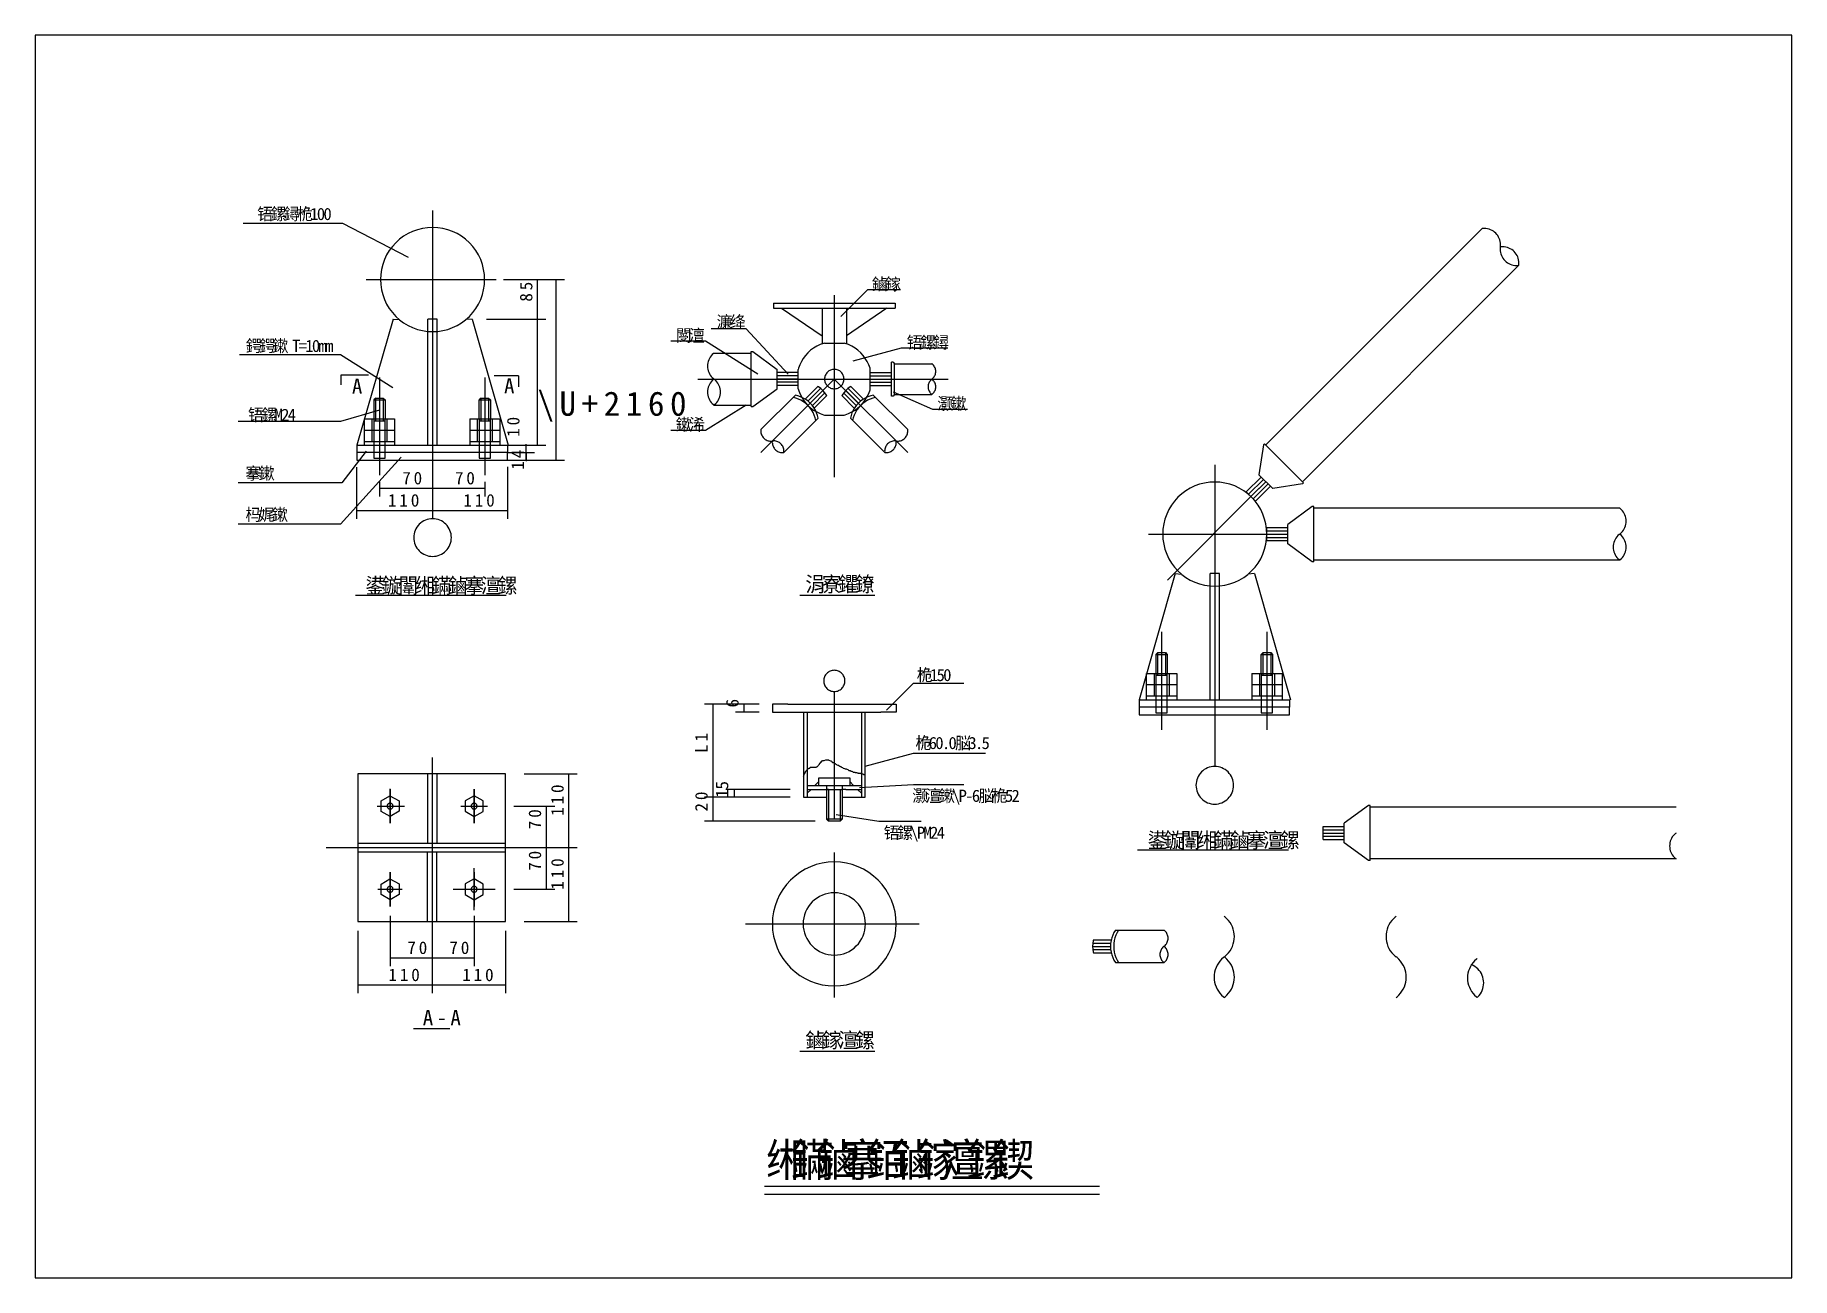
# Model space of a CAD drawing. Header units: metres. Extents: x 0 to 420, y 0 to 297.
import ezdxf

# ---------------------------------------------------------------- set-up
doc = ezdxf.new("R2010")
doc.units = ezdxf.units.M

msp = doc.modelspace()

# ---------------------------------------------------------------- texts
for s, height, p in [('铻', 2.91, (53.12, 252.81)), ('鏍', 2.91, (56.28, 252.81)), ('鐞', 2.91, (59.44, 252.81)), ('桅', 2.91, (62.6, 252.81)), ('1', 2.91, (65.76, 252.81)), ('0', 2.91, (67.35, 252.81)), ('0', 2.91, (68.93, 252.81)), ('鏀', 2.91, (200.03, 236.03)), ('鎵', 2.91, (203.19, 236.03)), ('閿', 2.91, (153.18, 223.77)), ('澶', 2.91, (156.34, 223.77)), ('濂', 2.91, (162.93, 227)), ('绛', 2.91, (166.09, 227)), ('鍔', 2.91, (50.37, 221.28)), ('鍔', 2.91, (53.53, 221.28)), ('鏉', 2.91, (56.69, 221.28)), ('T', 2.91, (61.43, 221.28)), ('=', 2.91, (63.01, 221.28)), ('1', 2.91, (64.59, 221.28)), ('0', 2.91, (66.17, 221.28)), ('m', 2.91, (67.75, 221.28)), ('m', 2.91, (69.33, 221.28)), ('铻', 2.91, (208.4, 222.1)), ('鏍', 2.91, (211.56, 222.1)), ('鐞', 2.91, (214.72, 222.1)), ('A', 3.63, (75.75, 211.3)), ('A', 3.63, (112.12, 211.39)), ('\\', 5.81, (120.08, 206.03)), ('U', 5.81, (125.36, 206.03)), ('+', 5.81, (130.65, 206.03)), ('2', 5.81, (135.93, 206.03)), ('1', 5.81, (141.22, 206.03)), ('6', 5.81, (146.51, 206.03)), ('0', 5.81, (151.79, 206.03)), ('灏', 2.91, (215.72, 207.49)), ('鏉', 2.91, (218.88, 207.49)), ('铻', 2.91, (50.91, 204.8)), ('鏍', 2.91, (54.07, 204.8)), ('M', 2.91, (57.23, 204.8)), ('2', 2.91, (58.81, 204.8)), ('4', 2.91, (60.39, 204.8)), ('鏉', 2.91, (153.18, 202.48)), ('浠', 2.91, (156.34, 202.48)), ('搴', 2.91, (50.28, 190.81)), ('鏉', 2.91, (53.44, 190.81)), ('7', 3, (87.77, 189.64)), ('0', 3, (90.49, 189.64)), ('7', 3, (100.36, 189.64)), ('0', 3, (103.09, 189.64)), ('1', 3, (84.35, 184.33)), ('1', 3, (87.08, 184.33)), ('0', 3, (89.81, 184.33)), ('1', 3, (102.39, 184.33)), ('1', 3, (105.11, 184.33)), ('0', 3, (107.84, 184.33)), ('杩', 2.91, (50.28, 180.95)), ('娓', 2.91, (53.44, 180.95)), ('鏉', 2.91, (56.6, 180.95)), ('涓', 3.63, (184.14, 163.98)), ('寮', 3.63, (188.09, 163.98)), ('鑺', 3.63, (192.04, 163.98)), ('鐐', 3.63, (195.99, 163.98)), ('鍙', 3.63, (78.95, 163.64)), ('鏇', 3.63, (82.9, 163.64)), ('闈', 3.63, (86.85, 163.64)), ('缃', 3.63, (90.8, 163.64)), ('鏋', 3.63, (94.75, 163.64)), ('鏀', 3.63, (98.7, 163.64)), ('搴', 3.63, (102.65, 163.64)), ('澶', 3.63, (106.6, 163.64)), ('鏍', 3.63, (110.55, 163.64)), ('桅', 2.91, (210.78, 142.62)), ('1', 2.91, (213.94, 142.62)), ('5', 2.91, (215.52, 142.62)), ('0', 2.91, (217.1, 142.62)), ('桅', 2.91, (210.47, 126.38)), ('6', 2.91, (213.63, 126.38)), ('0', 2.91, (215.21, 126.38)), ('.', 2.91, (216.79, 126.38)), ('0', 2.91, (218.37, 126.38)), ('脳', 2.91, (219.95, 126.38)), ('3', 2.91, (223.11, 126.38)), ('.', 2.91, (224.69, 126.38)), ('5', 2.91, (226.27, 126.38)), ('灏', 2.91, (209.73, 113.76)), ('澶', 2.91, (212.89, 113.76)), ('鏉', 2.91, (216.05, 113.76)), ('\\', 2.91, (219.21, 113.76)), ('P', 2.91, (220.79, 113.76)), ('-', 2.91, (222.37, 113.76)), ('6', 2.91, (223.95, 113.76)), ('脳', 2.91, (225.53, 113.76)), ('桅', 2.91, (228.69, 113.76)), ('5', 2.91, (231.85, 113.76)), ('2', 2.91, (233.43, 113.76)), ('铻', 2.91, (202.9, 104.93)), ('鏍', 2.91, (206.06, 104.93)), ('\\', 2.91, (209.22, 104.93)), ('P', 2.91, (210.8, 104.93)), ('M', 2.91, (212.38, 104.93)), ('2', 2.91, (213.96, 104.93)), ('4', 2.91, (215.54, 104.93)), ('鍙', 3.63, (265.96, 102.79)), ('鏇', 3.63, (269.91, 102.79)), ('闈', 3.63, (273.86, 102.79)), ('缃', 3.63, (277.81, 102.79)), ('鏋', 3.63, (281.76, 102.79)), ('鏀', 3.63, (285.71, 102.79)), ('搴', 3.63, (289.66, 102.79)), ('澶', 3.63, (293.61, 102.79)), ('鏍', 3.63, (297.56, 102.79)), ('7', 3, (88.98, 77.4)), ('0', 3, (91.71, 77.4)), ('7', 3, (99.03, 77.4)), ('0', 3, (101.76, 77.4)), ('1', 3, (84.46, 70.92)), ('1', 3, (87.19, 70.92)), ('0', 3, (89.92, 70.92)), ('1', 3, (102.11, 70.92)), ('1', 3, (104.84, 70.92)), ('0', 3, (107.57, 70.92)), ('A', 3.63, (92.69, 60.39)), ('A', 3.63, (99.3, 60.39)), ('-', 3.63, (96, 60.39)), ('鏀', 3.63, (184.14, 54.98)), ('鎵', 3.63, (188.09, 54.98)), ('澶', 3.63, (192.04, 54.98)), ('鏍', 3.63, (195.99, 54.98)), ('缃', 7.89, (174.63, 24.24)), ('鏋', 7.89, (180.63, 24.24)), ('鏀', 7.89, (186.63, 24.24)), ('搴', 7.89, (192.63, 24.24)), ('銆', 7.89, (198.64, 24.24)), ('鏀', 7.89, (204.64, 24.24)), ('鎵', 7.89, (210.64, 24.24)), ('澶', 7.89, (216.64, 24.24)), ('鏍', 7.89, (222.64, 24.24)), ('鍥', 7.89, (228.64, 24.24))]:
    msp.add_text(s, height=height).set_placement(p)
for s, p in [('5', (118.88, 236.02)), ('8', (118.88, 233.3)), ('0', (115.8, 203.73)), ('1', (115.8, 201)), ('4', (116.85, 195.89)), ('1', (116.85, 193.16)), ('6', (168.18, 136.32)), ('L', (160.78, 125.45)), ('1', (160.78, 128.18)), ('0', (126.36, 115.88)), ('5', (165.72, 116.69)), ('1', (126.36, 113.15)), ('0', (160.78, 114.18)), ('1', (165.72, 114.78)), ('0', (120.97, 109.96)), ('1', (126.36, 110.42)), ('2', (160.78, 111.45)), ('7', (120.97, 107.23)), ('0', (120.97, 100.02)), ('7', (120.97, 97.29)), ('0', (126.36, 98.23)), ('1', (126.36, 95.5)), ('1', (126.36, 92.77))]:
    msp.add_text(s, height=3, rotation=90).set_placement(p)

# ---------------------------------------------------------------- linework, layer by layer
for p, q in [((420, 297), (0, 297)), ((0, 297), (0, 0)), ((420, 0), (420, 297)), ((95.02, 255.12), (95.02, 183.06)), ((73.58, 251.97), (49.73, 251.97)), ((89.29, 243.82), (73.58, 251.97)), ((345.93, 250.76), (294.22, 199.05)), ((354.7, 241.99), (303, 190.28)), ((79.17, 238.59), (110.2, 238.59)), ((112, 238.59), (122.13, 238.59)), ((120.13, 229.15), (120.13, 238.59)), ((120.99, 238.59), (126.59, 238.59)), ((124.59, 195.42), (124.59, 238.59)), ((192.6, 229.73), (199.07, 236.2)), ((199.07, 236.2), (206.92, 236.2)), ((176.53, 232.92), (205.6, 232.92)), ((176.53, 232.92), (176.53, 231.76)), ((176.53, 231.76), (205.6, 231.76)), ((178.47, 231.76), (188.16, 225.17)), ((188.16, 231.76), (188.16, 223.23)), ((191.07, 234.86), (191.07, 191.37)), ((203.66, 231.76), (193.97, 225.17)), ((193.97, 231.76), (193.97, 223.23)), ((205.6, 232.92), (205.6, 231.76)), ((85.56, 229.15), (76.92, 199.01)), ((85.56, 229.15), (87.07, 229.01)), ((93.89, 199.01), (93.89, 229.15)), ((96.15, 229.15), (93.89, 229.15)), ((96.15, 199.01), (96.15, 229.15)), ((104.48, 229.15), (102.97, 229.01)), ((104.48, 229.15), (113.12, 199.01)), ((107.95, 229.15), (122.13, 229.15)), ((107.95, 229.15), (122.13, 229.15)), ((120.13, 199.01), (120.13, 229.15)), ((160.3, 223.84), (151.95, 223.84)), ((172.81, 215.98), (160.3, 223.84)), ((169.98, 226.79), (161.62, 226.79)), ((180.02, 215.97), (169.98, 226.79)), ((188.74, 223.41), (193.39, 223.41)), ((73, 220.56), (48.86, 220.56)), ((85.51, 212.7), (73, 220.56)), ((162.3, 221), (171.22, 221)), ((171.22, 208.21), (171.22, 221.39)), ((171.22, 221.39), (171.6, 221.39)), ((171.6, 221.39), (177.42, 217.13)), ((195.59, 219.15), (207.14, 222.28)), ((204.71, 210.73), (204.71, 218.87)), ((205.1, 218.87), (204.71, 218.87)), ((205.1, 218.87), (205.49, 218.48)), ((205.49, 211.12), (205.49, 218.48)), ((205.49, 218.48), (214.4, 218.48)), ((207.14, 222.28), (218.22, 222.28)), ((73.06, 215.79), (79.67, 215.79)), ((73.12, 215.77), (73.12, 213.43)), ((82.32, 215.2), (82.32, 191.82)), ((107.5, 215.2), (107.5, 191.82)), ((109.73, 215.68), (115.54, 215.68)), ((115.57, 215.61), (115.57, 212.97)), ((158.42, 214.8), (218.28, 214.8)), ((191.07, 214.8), (173.52, 197.26)), ((177.42, 212.48), (177.42, 217.13)), ((182.46, 216.35), (177.42, 216.35)), ((182.46, 215.58), (177.42, 215.58)), ((182.46, 214.8), (177.42, 214.8)), ((182.46, 212.48), (182.46, 217.13)), ((191.07, 214.8), (208.61, 197.26)), ((199.67, 212.48), (199.67, 217.13)), ((199.67, 216.35), (204.71, 216.35)), ((199.67, 215.58), (204.71, 215.58)), ((199.67, 214.8), (204.71, 214.8)), ((81.42, 210.26), (80.97, 209.81)), ((81.42, 204.86), (81.42, 210.26)), ((81.42, 210.26), (83.21, 210.26)), ((83.21, 210.26), (83.21, 204.86)), ((83.21, 210.26), (83.66, 209.81)), ((106.6, 210.26), (106.15, 209.81)), ((106.6, 210.26), (108.4, 210.26)), ((106.6, 204.86), (106.6, 210.26)), ((108.4, 210.26), (108.4, 204.86)), ((108.4, 210.26), (108.85, 209.81)), ((171.6, 208.21), (177.42, 212.48)), ((181.75, 210.96), (173.52, 202.74)), ((182.46, 214.03), (177.42, 214.03)), ((182.46, 213.25), (177.42, 213.25)), ((187.11, 213.04), (184.09, 210.02)), ((187.75, 212.58), (184.73, 209.56)), ((188.32, 212.06), (185.31, 209.05)), ((188.84, 211.48), (185.83, 208.47)), ((189.3, 210.84), (186.28, 207.83)), ((192.83, 210.84), (195.85, 207.83)), ((193.29, 211.48), (196.3, 208.47)), ((193.81, 212.06), (196.82, 209.05)), ((194.38, 212.58), (197.4, 209.56)), ((195.02, 213.04), (198.04, 210.02)), ((199.67, 214.03), (204.71, 214.03)), ((199.67, 213.25), (204.71, 213.25)), ((200.38, 210.96), (208.61, 202.74)), ((205.1, 210.73), (204.71, 210.73)), ((205.1, 211.79), (214.52, 207.65)), ((205.49, 211.12), (205.1, 210.73)), ((205.49, 211.12), (214.4, 211.12)), ((82.32, 207.37), (73, 204.68)), ((80.97, 209.81), (80.97, 205.31)), ((80.97, 209.81), (83.66, 209.81)), ((83.66, 209.81), (83.66, 205.31)), ((106.15, 205.31), (106.15, 209.81)), ((106.15, 209.81), (108.85, 209.81)), ((108.85, 209.81), (108.85, 205.31)), ((169.98, 208.6), (160.3, 202.52)), ((162.3, 208.6), (171.22, 208.6)), ((171.22, 208.21), (171.6, 208.21)), ((188.74, 206.19), (193.39, 206.19)), ((214.52, 207.65), (222.89, 207.65)), ((73, 204.68), (48.56, 204.68)), ((78.72, 199.01), (78.72, 205.31)), ((78.72, 205.31), (85.91, 205.31)), ((78.72, 202.61), (85.91, 202.61)), ((80.52, 205.31), (80.52, 199.91)), ((80.97, 205.31), (80.97, 195.87)), ((80.97, 204.86), (83.66, 204.86)), ((83.66, 195.87), (83.66, 205.31)), ((84.11, 205.31), (84.11, 199.91)), ((85.91, 205.31), (85.91, 199.01)), ((103.9, 205.31), (103.9, 199.01)), ((103.9, 205.31), (111.1, 205.31)), ((103.9, 202.61), (111.1, 202.61)), ((105.7, 205.31), (105.7, 199.91)), ((106.15, 205.31), (106.15, 195.87)), ((106.15, 204.86), (108.85, 204.86)), ((108.85, 195.87), (108.85, 205.31)), ((109.3, 205.31), (109.3, 199.91)), ((111.1, 205.31), (111.1, 199.01)), ((160.3, 202.52), (151.95, 202.52)), ((187.23, 205.48), (179, 197.26)), ((194.9, 205.48), (203.13, 197.26)), ((79.11, 197.58), (73.29, 190.02)), ((76.92, 199.01), (112.9, 199.01)), ((76.92, 199.01), (76.92, 197.22)), ((78.72, 199.91), (85.91, 199.91)), ((103.9, 199.91), (111.1, 199.91)), ((112.9, 199.01), (112.9, 197.22)), ((112.9, 199.01), (122.13, 199.01)), ((112.9, 199.01), (119.39, 199.01)), ((117.39, 197.22), (117.39, 199.22)), ((117.39, 197.22), (117.39, 199.01)), ((293.68, 199.05), (292.58, 191.93)), ((293.95, 199.33), (293.68, 199.05)), ((303.27, 190.01), (293.95, 199.33)), ((87.54, 196.12), (73, 180.13)), ((76.83, 193.72), (76.83, 181.42)), ((112.9, 197.22), (76.92, 197.22)), ((76.92, 197.22), (76.92, 195.42)), ((76.92, 195.42), (112.9, 195.42)), ((80.97, 195.87), (83.66, 195.87)), ((106.15, 195.87), (108.85, 195.87)), ((112.9, 195.42), (112.9, 197.22)), ((112.9, 197.22), (119.39, 197.22)), ((112.9, 197.22), (119.39, 197.22)), ((112.9, 195.42), (119.39, 195.42)), ((112.9, 193.82), (112.9, 181.42)), ((117.39, 197.22), (117.39, 195.22)), ((117.39, 195.42), (117.39, 197.22)), ((118.74, 195.42), (126.59, 195.42)), ((282.03, 194.28), (282.03, 122.21)), ((73.29, 190.02), (48.56, 190.02)), ((82.32, 190.22), (82.32, 186.73)), ((95.02, 189.77), (95.02, 186.73)), ((95.02, 189.77), (95.02, 186.73)), ((107.5, 190.22), (107.5, 186.73)), ((289.56, 187.82), (293.13, 191.38)), ((290.11, 187.27), (293.68, 190.83)), ((290.66, 186.72), (294.22, 190.28)), ((291.21, 186.17), (294.77, 189.73)), ((291.76, 185.62), (295.32, 189.19)), ((295.87, 188.64), (292.58, 191.93)), ((303, 189.73), (295.87, 188.64)), ((303.27, 190.01), (303, 189.73)), ((82.32, 188.73), (95.02, 188.73)), ((95.02, 188.73), (107.5, 188.73)), ((95.02, 188.08), (95.02, 181.42)), ((95.02, 188.08), (95.02, 181.42)), ((270.72, 166.78), (292.66, 188.72)), ((291.76, 185.62), (289.56, 187.82)), ((76.83, 183.42), (95.02, 183.42)), ((95.02, 183.42), (112.9, 183.42)), ((305.33, 184.34), (299.52, 180.07)), ((305.72, 184.34), (305.33, 184.34)), ((305.72, 171.16), (305.72, 184.34)), ((378.85, 183.95), (305.72, 183.95)), ((73, 180.13), (48.56, 180.13)), ((266.17, 177.75), (297.21, 177.75)), ((294.48, 179.3), (299.52, 179.3)), ((294.48, 176.2), (294.48, 179.3)), ((294.48, 178.52), (299.52, 178.52)), ((294.48, 177.75), (299.52, 177.75)), ((294.48, 176.97), (299.52, 176.97)), ((299.52, 175.42), (299.52, 180.07)), ((294.48, 176.2), (299.52, 176.2)), ((305.33, 171.16), (299.52, 175.42)), ((272.57, 168.3), (263.93, 138.17)), ((272.57, 168.3), (274.08, 168.17)), ((280.9, 138.17), (280.9, 168.3)), ((283.16, 168.3), (280.9, 168.3)), ((283.16, 138.17), (283.16, 168.3)), ((291.49, 168.3), (289.98, 168.17)), ((291.49, 168.3), (300.13, 138.17)), ((305.72, 171.16), (305.33, 171.16)), ((378.85, 171.55), (305.72, 171.55)), ((76.59, 163.14), (112.61, 163.14)), ((182.79, 163.14), (200.74, 163.14)), ((269.32, 154.36), (269.32, 130.98)), ((294.51, 154.36), (294.51, 130.98)), ((268.42, 149.42), (267.97, 148.97)), ((267.97, 148.97), (267.97, 144.47)), ((267.97, 148.97), (270.67, 148.97)), ((268.42, 144.02), (268.42, 149.42)), ((268.42, 149.42), (270.22, 149.42)), ((270.22, 149.42), (270.22, 144.02)), ((270.22, 149.42), (270.67, 148.97)), ((270.67, 148.97), (270.67, 144.47)), ((293.61, 149.42), (293.16, 148.97)), ((293.16, 144.47), (293.16, 148.97)), ((293.16, 148.97), (295.86, 148.97)), ((293.61, 149.42), (295.41, 149.42)), ((293.61, 144.02), (293.61, 149.42)), ((295.41, 149.42), (295.41, 144.02)), ((295.41, 149.42), (295.86, 148.97)), ((295.86, 148.97), (295.86, 144.47)), ((265.73, 138.17), (265.73, 144.47)), ((265.73, 144.47), (272.92, 144.47)), ((267.52, 144.47), (267.52, 139.07)), ((267.97, 144.47), (267.97, 135.02)), ((267.97, 144.02), (270.67, 144.02)), ((270.67, 135.02), (270.67, 144.47)), ((271.12, 144.47), (271.12, 139.07)), ((272.92, 144.47), (272.92, 138.17)), ((290.91, 144.47), (290.91, 138.17)), ((290.91, 144.47), (298.11, 144.47)), ((292.71, 144.47), (292.71, 139.07)), ((293.16, 144.47), (293.16, 135.02)), ((293.16, 144.02), (295.86, 144.02)), ((295.86, 135.02), (295.86, 144.47)), ((296.31, 144.47), (296.31, 139.07)), ((298.11, 144.47), (298.11, 138.17)), ((191.07, 140.14), (191.07, 109.63)), ((203.54, 135.69), (210.01, 142.16)), ((210.01, 142.16), (222.03, 142.16)), ((265.73, 141.77), (272.92, 141.77)), ((265.73, 139.07), (272.92, 139.07)), ((290.91, 141.77), (298.11, 141.77)), ((290.91, 139.07), (298.11, 139.07)), ((169.43, 137.08), (160.03, 137.08)), ((162.03, 137.08), (162.03, 114.89)), ((173.12, 137.08), (167.43, 137.08)), ((173.12, 135.23), (167.43, 135.23)), ((169.43, 137.08), (169.43, 135.23)), ((176.28, 137.08), (176.28, 135.23)), ((179.97, 137.08), (176.28, 137.08)), ((176.28, 135.23), (179.97, 135.23)), ((179.97, 137.08), (202.16, 137.08)), ((179.97, 135.23), (202.16, 135.23)), ((183.67, 135.23), (183.67, 114.89)), ((184.6, 135.23), (184.6, 121.36)), ((197.53, 135.23), (197.53, 120.44)), ((198.46, 114.89), (198.46, 135.23)), ((202.16, 137.08), (205.85, 137.08)), ((205.85, 135.23), (202.16, 135.23)), ((205.85, 137.08), (205.85, 135.23)), ((263.93, 138.17), (299.91, 138.17)), ((263.93, 138.17), (263.93, 136.37)), ((299.91, 136.37), (263.93, 136.37)), ((263.93, 136.37), (263.93, 134.57)), ((263.93, 134.57), (299.91, 134.57)), ((267.97, 135.02), (270.67, 135.02)), ((293.16, 135.02), (295.86, 135.02)), ((299.91, 138.17), (299.91, 136.37)), ((299.91, 134.57), (299.91, 136.37)), ((94.91, 124.39), (94.91, 69.39)), ((184.94, 121.75), (185.04, 121.84)), ((185.04, 121.84), (185.23, 121.84)), ((185.23, 121.84), (185.32, 122.03)), ((185.32, 122.03), (186.84, 122.03)), ((186.84, 122.13), (187.03, 122.22)), ((186.84, 122.03), (186.84, 122.13)), ((187.03, 122.22), (187.13, 122.32)), ((187.13, 122.32), (187.22, 122.41)), ((187.22, 122.41), (187.32, 122.51)), ((187.32, 122.51), (187.51, 122.79)), ((187.51, 122.79), (187.6, 122.98)), ((187.6, 122.98), (187.79, 123.08)), ((187.79, 123.08), (187.89, 123.36)), ((187.89, 123.36), (187.98, 123.36)), ((187.98, 123.36), (188.17, 123.55)), ((188.17, 123.55), (188.36, 123.65)), ((188.36, 123.65), (188.65, 123.65)), ((188.65, 123.65), (189.03, 123.84)), ((189.03, 123.84), (189.69, 123.84)), ((189.69, 123.84), (189.79, 123.74)), ((189.79, 123.74), (190.17, 123.55)), ((190.17, 123.55), (190.26, 123.55)), ((190.26, 123.55), (190.36, 123.46)), ((190.36, 123.46), (190.45, 123.36)), ((190.45, 123.36), (190.55, 123.36)), ((190.55, 123.36), (190.64, 123.17)), ((190.64, 123.17), (190.83, 123.17)), ((190.83, 123.17), (191.02, 123.08)), ((191.02, 123.08), (191.12, 122.98)), ((191.12, 122.98), (191.3, 122.89)), ((191.3, 122.89), (191.4, 122.79)), ((191.4, 122.79), (191.59, 122.7)), ((191.59, 122.7), (191.68, 122.6)), ((191.68, 122.6), (191.88, 122.51)), ((191.88, 122.51), (192.07, 122.51)), ((192.07, 122.51), (192.16, 122.41)), ((192.16, 122.41), (192.35, 122.32)), ((192.35, 122.32), (192.45, 122.22)), ((192.45, 122.22), (192.64, 122.22)), ((192.64, 122.22), (192.73, 122.13)), ((192.73, 122.13), (192.82, 122.03)), ((192.82, 122.03), (193.02, 121.94)), ((193.02, 121.94), (193.2, 121.84)), ((193.2, 121.84), (193.49, 121.75)), ((198.46, 122.29), (210.01, 125.41)), ((210.01, 125.41), (227.21, 125.41)), ((112.46, 120.47), (77.16, 120.47)), ((77.16, 120.47), (77.16, 85.17)), ((93.77, 120.47), (93.77, 104.16)), ((96.04, 120.47), (96.04, 104.16)), ((112.46, 85.17), (112.46, 120.47)), ((116.94, 120.47), (129.61, 120.47)), ((127.61, 102.84), (127.61, 120.47)), ((183.71, 119.94), (183.8, 120.04)), ((183.8, 120.04), (183.9, 120.23)), ((183.9, 120.42), (183.99, 120.51)), ((183.9, 120.23), (183.9, 120.42)), ((183.99, 120.51), (184.09, 120.8)), ((184.09, 120.8), (184.28, 120.99)), ((184.28, 120.99), (184.28, 121.08)), ((184.28, 121.08), (184.37, 121.08)), ((184.37, 121.18), (184.47, 121.27)), ((184.37, 121.08), (184.37, 121.18)), ((184.47, 121.27), (184.56, 121.46)), ((184.56, 121.46), (184.66, 121.56)), ((184.6, 121.36), (184.6, 114.89)), ((184.6, 117.67), (197.53, 117.67)), ((184.66, 121.56), (184.75, 121.65)), ((184.75, 121.65), (184.85, 121.75)), ((184.85, 121.75), (184.94, 121.75)), ((187.37, 118.59), (186.44, 117.67)), ((187.37, 119.52), (194.76, 119.52)), ((187.37, 117.67), (187.37, 119.52)), ((189.22, 117.67), (189.22, 109.63)), ((192.91, 117.67), (192.91, 109.63)), ((193.49, 121.75), (193.68, 121.65)), ((193.68, 121.65), (193.87, 121.65)), ((193.87, 121.65), (194.06, 121.56)), ((194.06, 121.56), (194.34, 121.46)), ((194.34, 121.46), (194.44, 121.37)), ((194.44, 121.37), (194.54, 121.27)), ((194.54, 121.27), (194.82, 121.27)), ((194.76, 119.52), (194.76, 117.67)), ((194.76, 118.59), (195.69, 117.67)), ((194.82, 121.27), (195.11, 121.08)), ((195.11, 121.08), (195.29, 121.08)), ((195.29, 121.08), (195.39, 120.99)), ((195.39, 120.99), (195.48, 120.99)), ((195.48, 120.99), (195.58, 120.89)), ((195.58, 120.89), (195.96, 120.89)), ((195.96, 120.89), (196.05, 120.8)), ((196.05, 120.8), (196.34, 120.8)), ((196.34, 120.8), (196.53, 120.7)), ((196.53, 120.7), (196.72, 120.7)), ((196.72, 120.7), (196.81, 120.61)), ((196.81, 120.61), (197.38, 120.61)), ((197.07, 117.2), (210.01, 117.87)), ((197.38, 120.61), (197.38, 120.51)), ((197.38, 120.51), (197.67, 120.51)), ((197.53, 120.44), (197.53, 114.89)), ((197.67, 120.51), (197.67, 120.42)), ((197.67, 120.42), (197.95, 120.42)), ((197.95, 120.42), (198.05, 120.32)), ((198.05, 120.32), (198.33, 120.32)), ((198.33, 120.32), (198.33, 120.23)), ((198.33, 120.23), (198.43, 120.23)), ((210.01, 117.87), (222.03, 117.87)), ((82.7, 113.97), (84.84, 115.23)), ((82.72, 111.48), (82.7, 113.97)), ((84.84, 115.23), (87.01, 114.01)), ((84.86, 108.67), (84.87, 116.84)), ((84.87, 116.81), (84.86, 108.64)), ((84.87, 116.81), (84.86, 108.64)), ((87.01, 114.01), (87.03, 111.52)), ((102.81, 114.01), (102.78, 111.52)), ((104.98, 115.23), (102.81, 114.01)), ((104.96, 108.64), (104.95, 116.81)), ((104.95, 116.81), (104.96, 108.64)), ((107.12, 113.97), (104.98, 115.23)), ((107.1, 111.48), (107.12, 113.97)), ((168.04, 114.89), (160.03, 114.89)), ((168.04, 114.89), (160.03, 114.89)), ((162.03, 114.89), (162.03, 109.17)), ((180.52, 116.74), (165.11, 116.74)), ((180.52, 114.89), (165.11, 114.89)), ((167.11, 116.74), (167.11, 114.89)), ((183.67, 114.89), (188.29, 114.89)), ((185.52, 116.74), (184.6, 115.82)), ((184.6, 116.74), (188.29, 116.74)), ((188.29, 116.74), (189.22, 116.74)), ((188.29, 114.89), (189.22, 114.89)), ((189.68, 116.74), (189.22, 116.74)), ((189.22, 116.74), (189.68, 116.74)), ((189.68, 116.74), (189.68, 109.17)), ((189.68, 116.74), (192.91, 116.74)), ((192.45, 116.74), (192.45, 109.17)), ((193.84, 116.74), (192.91, 116.74)), ((192.91, 114.89), (193.84, 114.89)), ((193.84, 116.74), (197.53, 116.74)), ((193.84, 114.89), (198.46, 114.89)), ((196.61, 116.74), (197.53, 115.82)), ((81.77, 112.74), (88.28, 112.74)), ((84.89, 110.25), (82.72, 111.48)), ((87.03, 111.52), (84.89, 110.25)), ((101.74, 112.74), (108.17, 112.74)), ((102.78, 111.52), (104.93, 110.25)), ((104.93, 110.25), (107.1, 111.48)), ((114.45, 112.74), (124.22, 112.74)), ((122.22, 102.84), (122.22, 112.74)), ((192.91, 109.63), (189.22, 109.63)), ((189.68, 109.17), (189.22, 109.63)), ((191.53, 110.74), (201.69, 109.17)), ((192.45, 109.17), (192.91, 109.63)), ((318.81, 112.9), (312.99, 108.64)), ((319.19, 112.9), (318.81, 112.9)), ((319.19, 99.72), (319.19, 112.9)), ((392.32, 112.52), (319.19, 112.52)), ((186.53, 109.17), (160.03, 109.17)), ((192.45, 109.17), (189.68, 109.17)), ((201.69, 109.17), (211.86, 109.17)), ((307.95, 107.86), (312.99, 107.86)), ((307.95, 104.76), (307.95, 107.86)), ((307.95, 107.09), (312.99, 107.09)), ((307.95, 106.31), (312.99, 106.31)), ((307.95, 105.54), (312.99, 105.54)), ((312.99, 103.99), (312.99, 108.64)), ((69.59, 102.84), (126.07, 102.84)), ((77.16, 103.86), (93.47, 103.86)), ((77.16, 101.83), (93.47, 101.83)), ((93.47, 103.86), (112.46, 103.86)), ((93.47, 101.83), (112.46, 101.83)), ((93.77, 104.16), (93.77, 103.86)), ((93.77, 101.52), (93.77, 101.83)), ((93.77, 85.22), (93.77, 101.52)), ((96.04, 104.16), (96.04, 103.86)), ((96.04, 101.52), (96.04, 101.83)), ((96.04, 85.22), (96.04, 101.52)), ((116.94, 102.84), (129.61, 102.84)), ((116.94, 102.84), (129.61, 102.84)), ((119.35, 102.84), (124.22, 102.84)), ((119.35, 102.84), (124.22, 102.84)), ((122.22, 92.87), (122.22, 102.84)), ((127.61, 85.17), (127.61, 102.84)), ((191.07, 101.68), (191.07, 67.02)), ((263.59, 102.3), (299.62, 102.3)), ((307.95, 104.76), (312.99, 104.76)), ((318.81, 99.72), (312.99, 103.99)), ((84.86, 88.77), (84.87, 96.94)), ((84.87, 96.94), (84.86, 88.77)), ((104.95, 87.85), (104.95, 97.89)), ((104.95, 96.94), (104.96, 88.77)), ((319.19, 99.72), (318.81, 99.72)), ((392.32, 100.11), (319.19, 100.11)), ((81.95, 92.87), (87.78, 92.87)), ((82.7, 94.09), (84.84, 95.36)), ((82.72, 91.6), (82.7, 94.09)), ((84.84, 95.36), (87.01, 94.13)), ((87.01, 94.13), (87.03, 91.64)), ((99.93, 92.87), (109.97, 92.87)), ((102.81, 94.13), (102.78, 91.64)), ((104.98, 95.36), (102.81, 94.13)), ((107.12, 94.09), (104.98, 95.36)), ((107.1, 91.6), (107.12, 94.09)), ((114.45, 92.87), (124.22, 92.87)), ((84.89, 90.38), (82.72, 91.6)), ((87.03, 91.64), (84.89, 90.38)), ((102.78, 91.64), (104.93, 90.38)), ((104.93, 90.38), (107.1, 91.6)), ((77.16, 85.17), (112.46, 85.17)), ((84.86, 86.53), (84.86, 74.49)), ((104.96, 86.53), (104.96, 74.49)), ((116.94, 85.17), (129.61, 85.17)), ((169.8, 84.58), (211.37, 84.58)), ((77.16, 82.93), (77.16, 68.01)), ((94.91, 82.93), (94.91, 68.01)), ((94.91, 82.93), (94.91, 68.01)), ((94.91, 81.56), (94.91, 74.49)), ((94.91, 81.56), (94.91, 74.49)), ((112.46, 82.93), (112.46, 68.01)), ((252.87, 80), (257.14, 80)), ((253, 80.78), (257.27, 80.78)), ((258.26, 83.1), (269.89, 83.1)), ((84.86, 76.49), (94.91, 76.49)), ((94.91, 76.49), (104.96, 76.49)), ((252.83, 79.22), (257.1, 79.22)), ((252.87, 78.45), (257.14, 78.45)), ((253, 77.67), (257.27, 77.67)), ((258.26, 75.35), (269.89, 75.35)), ((77.16, 70.01), (94.91, 70.01)), ((94.91, 70.01), (112.46, 70.01)), ((90.45, 59.63), (99.16, 59.63)), ((182.79, 54.18), (200.74, 54.18)), ((174.35, 21.88), (254.45, 21.88)), ((174.35, 19.97), (254.45, 19.97)), ((0, 0), (420, 0))]:
    msp.add_line(p, q)
for points in [[(107.47, 238.59), (107.41, 239.81), (107.23, 241.02), (106.93, 242.2), (106.52, 243.36), (106, 244.46), (105.37, 245.51), (104.64, 246.49), (103.82, 247.39), (102.92, 248.21), (101.94, 248.94), (100.89, 249.57), (99.78, 250.09), (98.63, 250.5), (97.45, 250.8), (96.24, 250.98), (95.02, 251.04), (93.8, 250.98), (92.59, 250.8), (91.41, 250.5), (90.26, 250.09), (89.15, 249.57), (88.1, 248.94), (87.12, 248.21), (86.22, 247.39), (85.4, 246.49), (84.67, 245.51), (84.04, 244.46), (83.52, 243.36), (83.11, 242.2), (82.81, 241.02), (82.63, 239.81), (82.57, 238.59), (82.63, 237.37), (82.81, 236.16), (83.11, 234.98), (83.52, 233.83), (84.04, 232.72), (84.67, 231.67), (85.4, 230.69), (86.22, 229.79), (87.12, 228.97), (88.1, 228.24), (89.15, 227.61), (90.26, 227.09), (91.41, 226.68), (92.59, 226.38), (93.8, 226.2), (95.02, 226.14), (96.24, 226.2), (97.45, 226.38), (98.63, 226.68), (99.78, 227.09), (100.89, 227.61), (101.94, 228.24), (102.92, 228.97), (103.82, 229.79), (104.64, 230.69), (105.37, 231.67), (106, 232.72), (106.52, 233.83), (106.93, 234.98), (107.23, 236.16), (107.41, 237.37), (107.47, 238.59)], [(350.32, 246.38), (350.34, 246.54), (350.36, 246.92), (350.34, 247.3), (350.28, 247.68), (350.19, 248.05), (350.06, 248.41), (349.9, 248.75), (349.7, 249.08), (349.48, 249.38), (349.22, 249.67), (348.94, 249.92), (348.63, 250.15), (348.31, 250.34), (347.96, 250.51), (347.61, 250.63), (347.24, 250.73), (346.86, 250.78), (346.48, 250.8), (346.1, 250.78), (345.93, 250.76)], [(350.32, 246.38), (350.3, 246.21), (350.28, 245.83), (350.3, 245.45), (350.35, 245.07), (350.45, 244.7), (350.57, 244.34), (350.74, 244), (350.93, 243.67), (351.16, 243.37), (351.42, 243.09), (351.7, 242.83), (352, 242.61), (352.33, 242.41), (352.67, 242.25), (353.03, 242.12), (353.4, 242.03), (353.78, 241.97), (354.16, 241.95), (354.54, 241.97), (354.7, 241.99)], [(354.7, 241.99), (354.72, 242.16), (354.74, 242.54), (354.72, 242.92), (354.67, 243.3), (354.58, 243.66), (354.45, 244.02), (354.29, 244.37), (354.09, 244.69), (353.86, 245), (353.61, 245.28), (353.33, 245.54), (353.02, 245.76), (352.69, 245.96), (352.35, 246.12), (351.99, 246.25), (351.62, 246.34), (351.25, 246.4), (350.87, 246.42), (350.49, 246.4), (350.32, 246.38)], [(188.74, 223.41), (188.48, 223.33), (187.65, 223.04), (186.86, 222.67), (186.11, 222.22), (185.41, 221.69), (184.76, 221.11), (184.17, 220.46), (183.65, 219.76), (183.2, 219), (182.83, 218.21), (182.53, 217.39), (182.46, 217.13)], [(199.67, 217.13), (199.6, 217.39), (199.3, 218.21), (198.93, 219), (198.48, 219.76), (197.96, 220.46), (197.37, 221.11), (196.72, 221.69), (196.02, 222.22), (195.27, 222.67), (194.48, 223.04), (193.65, 223.33), (193.39, 223.41)], [(162.3, 221), (162.17, 220.9), (161.88, 220.64), (161.63, 220.36), (161.4, 220.06), (161.21, 219.73), (161.04, 219.39), (160.92, 219.03), (160.82, 218.66), (160.77, 218.28), (160.75, 217.9), (160.77, 217.52), (160.82, 217.15), (160.92, 216.78), (161.04, 216.42), (161.21, 216.08), (161.4, 215.75), (161.63, 215.44), (161.88, 215.16), (162.17, 214.91), (162.3, 214.8)], [(214.4, 214.8), (214.48, 214.86), (214.65, 215.02), (214.8, 215.18), (214.94, 215.36), (215.05, 215.56), (215.15, 215.76), (215.22, 215.98), (215.28, 216.19), (215.31, 216.42), (215.32, 216.64), (215.31, 216.87), (215.28, 217.09), (215.22, 217.31), (215.15, 217.52), (215.05, 217.73), (214.94, 217.92), (214.8, 218.1), (214.65, 218.27), (214.48, 218.42), (214.4, 218.48)], [(162.3, 214.8), (162.17, 214.7), (161.88, 214.44), (161.63, 214.16), (161.4, 213.85), (161.21, 213.53), (161.04, 213.18), (160.92, 212.83), (160.82, 212.46), (160.77, 212.08), (160.75, 211.7), (160.77, 211.32), (160.82, 210.94), (160.92, 210.58), (161.04, 210.22), (161.21, 209.87), (161.4, 209.55), (161.63, 209.24), (161.88, 208.96), (162.17, 208.7), (162.3, 208.6)], [(162.3, 208.6), (162.43, 208.7), (162.72, 208.96), (162.97, 209.24), (163.2, 209.55), (163.39, 209.87), (163.56, 210.22), (163.68, 210.58), (163.78, 210.94), (163.83, 211.32), (163.85, 211.7), (163.83, 212.08), (163.78, 212.46), (163.68, 212.83), (163.56, 213.18), (163.39, 213.53), (163.2, 213.85), (162.97, 214.16), (162.72, 214.44), (162.43, 214.7), (162.3, 214.8)], [(193.39, 214.8), (193.38, 215.03), (193.35, 215.26), (193.29, 215.48), (193.21, 215.69), (193.12, 215.9), (193, 216.09), (192.86, 216.28), (192.71, 216.45), (192.54, 216.6), (192.36, 216.74), (192.16, 216.85), (191.96, 216.95), (191.74, 217.03), (191.52, 217.08), (191.29, 217.12), (191.07, 217.13), (190.84, 217.12), (190.61, 217.08), (190.39, 217.03), (190.17, 216.95), (189.97, 216.85), (189.77, 216.74), (189.59, 216.6), (189.42, 216.45), (189.27, 216.28), (189.13, 216.09), (189.01, 215.9), (188.92, 215.69), (188.84, 215.48), (188.78, 215.26), (188.75, 215.03), (188.74, 214.8), (188.75, 214.57), (188.78, 214.35), (188.84, 214.13), (188.92, 213.91), (189.01, 213.71), (189.13, 213.51), (189.27, 213.33), (189.42, 213.16), (189.59, 213), (189.77, 212.87), (189.97, 212.75), (190.17, 212.65), (190.39, 212.58), (190.61, 212.52), (190.84, 212.49), (191.07, 212.48), (191.29, 212.49), (191.52, 212.52), (191.74, 212.58), (191.96, 212.65), (192.16, 212.75), (192.36, 212.87), (192.54, 213), (192.71, 213.16), (192.86, 213.33), (193, 213.51), (193.12, 213.71), (193.21, 213.91), (193.29, 214.13), (193.35, 214.35), (193.38, 214.57), (193.39, 214.8)], [(214.4, 214.8), (214.32, 214.74), (214.16, 214.59), (214, 214.42), (213.87, 214.24), (213.75, 214.05), (213.66, 213.84), (213.58, 213.63), (213.53, 213.41), (213.49, 213.19), (213.48, 212.96), (213.49, 212.74), (213.53, 212.51), (213.58, 212.29), (213.66, 212.08), (213.75, 211.88), (213.87, 211.68), (214, 211.5), (214.16, 211.33), (214.32, 211.18), (214.4, 211.12)], [(214.4, 211.12), (214.48, 211.18), (214.65, 211.33), (214.8, 211.5), (214.94, 211.68), (215.05, 211.88), (215.15, 212.08), (215.22, 212.29), (215.28, 212.51), (215.31, 212.74), (215.32, 212.96), (215.31, 213.19), (215.28, 213.41), (215.22, 213.63), (215.15, 213.84), (215.05, 214.05), (214.94, 214.24), (214.8, 214.42), (214.65, 214.59), (214.48, 214.74), (214.4, 214.8)], [(186.68, 204.93), (186.52, 205.56), (186.29, 206.21), (185.99, 206.84), (185.64, 207.43), (185.22, 207.99), (184.76, 208.5), (184.25, 208.96), (183.69, 209.37), (183.1, 209.73), (182.48, 210.02), (181.83, 210.26), (181.2, 210.42)], [(187.23, 205.48), (187.07, 206.11), (186.84, 206.76), (186.54, 207.39), (186.18, 207.98), (185.77, 208.53), (185.31, 209.05), (184.8, 209.51), (184.24, 209.92), (183.65, 210.28), (183.02, 210.57), (182.37, 210.81), (181.75, 210.96)], [(182.46, 212.48), (182.53, 212.21), (182.83, 211.39), (183.2, 210.6), (183.65, 209.85), (184.17, 209.15), (184.76, 208.5), (185.41, 207.91), (186.11, 207.39), (186.86, 206.94), (187.65, 206.56), (188.48, 206.27), (188.74, 206.19)], [(189.3, 210.84), (189.2, 210.99), (188.79, 211.55), (188.32, 212.06), (187.81, 212.52), (187.26, 212.94), (187.11, 213.04)], [(195.02, 213.04), (194.87, 212.94), (194.32, 212.52), (193.81, 212.06), (193.34, 211.55), (192.93, 210.99), (192.83, 210.84)], [(193.39, 206.19), (193.65, 206.27), (194.48, 206.56), (195.27, 206.94), (196.02, 207.39), (196.72, 207.91), (197.37, 208.5), (197.96, 209.15), (198.48, 209.85), (198.93, 210.6), (199.3, 211.39), (199.6, 212.21), (199.67, 212.48)], [(200.38, 210.96), (199.76, 210.81), (199.11, 210.57), (198.48, 210.28), (197.89, 209.92), (197.33, 209.51), (196.82, 209.05), (196.36, 208.53), (195.95, 207.98), (195.59, 207.39), (195.29, 206.76), (195.06, 206.11), (194.9, 205.48)], [(200.93, 210.42), (200.3, 210.26), (199.65, 210.02), (199.03, 209.73), (198.44, 209.37), (197.88, 208.96), (197.37, 208.5), (196.91, 207.99), (196.49, 207.43), (196.14, 206.84), (195.84, 206.21), (195.61, 205.56), (195.45, 204.93)], [(173.52, 202.74), (173.51, 202.64), (173.5, 202.4), (173.51, 202.16), (173.54, 201.93), (173.6, 201.7), (173.68, 201.47), (173.78, 201.26), (173.91, 201.05), (174.05, 200.86), (174.21, 200.69), (174.38, 200.53), (174.57, 200.38), (174.78, 200.26), (174.99, 200.16), (175.22, 200.08), (175.45, 200.02), (175.68, 199.99), (175.92, 199.98), (176.16, 199.99), (176.26, 200)], [(205.87, 200), (205.97, 199.99), (206.21, 199.98), (206.45, 199.99), (206.68, 200.02), (206.91, 200.08), (207.14, 200.16), (207.35, 200.26), (207.56, 200.38), (207.75, 200.53), (207.92, 200.69), (208.08, 200.86), (208.22, 201.05), (208.35, 201.26), (208.45, 201.47), (208.53, 201.7), (208.59, 201.93), (208.62, 202.16), (208.63, 202.4), (208.62, 202.64), (208.61, 202.74)], [(176.26, 200), (176.25, 199.89), (176.24, 199.66), (176.25, 199.42), (176.29, 199.18), (176.34, 198.95), (176.42, 198.73), (176.52, 198.52), (176.65, 198.31), (176.79, 198.12), (176.95, 197.94), (177.12, 197.78), (177.32, 197.64), (177.52, 197.52), (177.73, 197.42), (177.96, 197.34), (178.19, 197.28), (178.42, 197.25), (178.66, 197.23), (178.9, 197.25), (179, 197.26)], [(179, 197.26), (179.02, 197.36), (179.03, 197.6), (179.02, 197.84), (178.98, 198.07), (178.92, 198.3), (178.84, 198.53), (178.74, 198.74), (178.62, 198.95), (178.48, 199.14), (178.32, 199.31), (178.14, 199.47), (177.95, 199.62), (177.75, 199.74), (177.53, 199.84), (177.31, 199.92), (177.08, 199.98), (176.84, 200.01), (176.61, 200.02), (176.37, 200.01), (176.26, 200)], [(205.87, 200), (205.76, 200.01), (205.52, 200.02), (205.29, 200.01), (205.05, 199.98), (204.82, 199.92), (204.6, 199.84), (204.38, 199.74), (204.18, 199.62), (203.99, 199.47), (203.81, 199.31), (203.65, 199.14), (203.51, 198.95), (203.39, 198.74), (203.29, 198.53), (203.21, 198.3), (203.15, 198.07), (203.11, 197.84), (203.1, 197.6), (203.11, 197.36), (203.13, 197.26)], [(203.13, 197.26), (203.23, 197.25), (203.47, 197.23), (203.71, 197.25), (203.94, 197.28), (204.17, 197.34), (204.4, 197.42), (204.61, 197.52), (204.81, 197.64), (205.01, 197.78), (205.18, 197.94), (205.34, 198.12), (205.48, 198.31), (205.61, 198.52), (205.71, 198.73), (205.79, 198.95), (205.84, 199.18), (205.88, 199.42), (205.89, 199.66), (205.88, 199.89), (205.87, 200)], [(294.48, 177.75), (294.42, 178.97), (294.24, 180.18), (293.94, 181.36), (293.53, 182.51), (293.01, 183.62), (292.38, 184.67), (291.65, 185.65), (290.83, 186.55), (289.93, 187.37), (288.94, 188.1), (287.9, 188.73), (286.79, 189.25), (285.64, 189.66), (284.46, 189.96), (283.25, 190.14), (282.03, 190.2), (280.81, 190.14), (279.6, 189.96), (278.41, 189.66), (277.26, 189.25), (276.16, 188.73), (275.11, 188.1), (274.13, 187.37), (273.23, 186.55), (272.4, 185.65), (271.68, 184.67), (271.05, 183.62), (270.53, 182.51), (270.11, 181.36), (269.82, 180.18), (269.64, 178.97), (269.58, 177.75), (269.64, 176.53), (269.82, 175.32), (270.11, 174.13), (270.53, 172.98), (271.05, 171.88), (271.68, 170.83), (272.4, 169.85), (273.23, 168.95), (274.13, 168.13), (275.11, 167.4), (276.16, 166.77), (277.26, 166.25), (278.41, 165.84), (279.6, 165.54), (280.81, 165.36), (282.03, 165.3), (283.25, 165.36), (284.46, 165.54), (285.64, 165.84), (286.79, 166.25), (287.9, 166.77), (288.94, 167.4), (289.93, 168.13), (290.83, 168.95), (291.65, 169.85), (292.38, 170.83), (293.01, 171.88), (293.53, 172.98), (293.94, 174.13), (294.24, 175.32), (294.42, 176.53), (294.48, 177.75)], [(99.52, 176.92), (99.5, 177.36), (99.43, 177.8), (99.32, 178.23), (99.18, 178.64), (98.99, 179.04), (98.76, 179.42), (98.5, 179.77), (98.2, 180.1), (97.87, 180.4), (97.52, 180.66), (97.14, 180.89), (96.74, 181.08), (96.33, 181.22), (95.9, 181.33), (95.46, 181.4), (95.02, 181.42), (94.58, 181.4), (94.14, 181.33), (93.71, 181.22), (93.3, 181.08), (92.9, 180.89), (92.52, 180.66), (92.17, 180.4), (91.84, 180.1), (91.54, 179.77), (91.28, 179.42), (91.05, 179.04), (90.87, 178.64), (90.72, 178.23), (90.61, 177.8), (90.54, 177.36), (90.52, 176.92), (90.54, 176.48), (90.61, 176.04), (90.72, 175.62), (90.87, 175.2), (91.05, 174.8), (91.28, 174.42), (91.54, 174.07), (91.84, 173.74), (92.17, 173.44), (92.52, 173.18), (92.9, 172.95), (93.3, 172.77), (93.71, 172.62), (94.14, 172.51), (94.58, 172.45), (95.02, 172.42), (95.46, 172.45), (95.9, 172.51), (96.33, 172.62), (96.74, 172.77), (97.14, 172.95), (97.52, 173.18), (97.87, 173.44), (98.2, 173.74), (98.5, 174.07), (98.76, 174.42), (98.99, 174.8), (99.18, 175.2), (99.32, 175.62), (99.43, 176.04), (99.5, 176.48), (99.52, 176.92)], [(378.85, 177.75), (378.98, 177.85), (379.26, 178.11), (379.52, 178.39), (379.74, 178.7), (379.94, 179.02), (380.1, 179.37), (380.23, 179.72), (380.32, 180.09), (380.38, 180.47), (380.4, 180.85), (380.38, 181.23), (380.32, 181.61), (380.23, 181.98), (380.1, 182.33), (379.94, 182.68), (379.74, 183), (379.52, 183.31), (379.26, 183.59), (378.98, 183.85), (378.85, 183.95)], [(378.85, 177.75), (378.71, 177.64), (378.43, 177.39), (378.18, 177.11), (377.95, 176.8), (377.75, 176.47), (377.59, 176.13), (377.46, 175.77), (377.37, 175.4), (377.31, 175.03), (377.3, 174.65), (377.31, 174.27), (377.37, 173.89), (377.46, 173.52), (377.59, 173.16), (377.75, 172.82), (377.95, 172.49), (378.18, 172.19), (378.43, 171.91), (378.71, 171.65), (378.85, 171.55)], [(378.85, 171.55), (378.98, 171.65), (379.26, 171.91), (379.52, 172.19), (379.74, 172.49), (379.94, 172.82), (380.1, 173.16), (380.23, 173.52), (380.32, 173.89), (380.38, 174.27), (380.4, 174.65), (380.38, 175.03), (380.32, 175.4), (380.23, 175.77), (380.1, 176.13), (379.94, 176.47), (379.74, 176.8), (379.52, 177.11), (379.26, 177.39), (378.98, 177.64), (378.85, 177.75)], [(193.6, 142.67), (193.58, 142.92), (193.55, 143.17), (193.49, 143.41), (193.4, 143.64), (193.3, 143.87), (193.17, 144.08), (193.02, 144.28), (192.85, 144.46), (192.67, 144.63), (192.47, 144.78), (192.26, 144.91), (192.03, 145.01), (191.8, 145.1), (191.56, 145.16), (191.31, 145.19), (191.07, 145.21), (190.82, 145.19), (190.57, 145.16), (190.33, 145.1), (190.1, 145.01), (189.87, 144.91), (189.66, 144.78), (189.46, 144.63), (189.28, 144.46), (189.11, 144.28), (188.96, 144.08), (188.83, 143.87), (188.73, 143.64), (188.64, 143.41), (188.58, 143.17), (188.55, 142.92), (188.53, 142.67), (188.55, 142.43), (188.58, 142.18), (188.64, 141.94), (188.73, 141.71), (188.83, 141.48), (188.96, 141.27), (189.11, 141.07), (189.28, 140.88), (189.46, 140.72), (189.66, 140.57), (189.87, 140.44), (190.1, 140.34), (190.33, 140.25), (190.57, 140.19), (190.82, 140.16), (191.07, 140.14), (191.31, 140.16), (191.56, 140.19), (191.8, 140.25), (192.03, 140.34), (192.26, 140.44), (192.47, 140.57), (192.67, 140.72), (192.85, 140.88), (193.02, 141.07), (193.17, 141.27), (193.3, 141.48), (193.4, 141.71), (193.49, 141.94), (193.55, 142.18), (193.58, 142.43), (193.6, 142.67)], [(286.53, 117.72), (286.5, 118.16), (286.44, 118.59), (286.33, 119.02), (286.18, 119.44), (285.99, 119.84), (285.77, 120.21), (285.5, 120.57), (285.21, 120.9), (284.88, 121.19), (284.53, 121.46), (284.15, 121.68), (283.75, 121.87), (283.33, 122.02), (282.91, 122.13), (282.47, 122.19), (282.03, 122.21), (281.59, 122.19), (281.15, 122.13), (280.72, 122.02), (280.31, 121.87), (279.91, 121.68), (279.53, 121.46), (279.18, 121.19), (278.85, 120.9), (278.55, 120.57), (278.29, 120.21), (278.06, 119.84), (277.87, 119.44), (277.72, 119.02), (277.62, 118.59), (277.55, 118.16), (277.53, 117.72), (277.55, 117.27), (277.62, 116.84), (277.72, 116.41), (277.87, 115.99), (278.06, 115.6), (278.29, 115.22), (278.55, 114.86), (278.85, 114.54), (279.18, 114.24), (279.53, 113.98), (279.91, 113.75), (280.31, 113.56), (280.72, 113.41), (281.15, 113.3), (281.59, 113.24), (282.03, 113.22), (282.47, 113.24), (282.91, 113.3), (283.33, 113.41), (283.75, 113.56), (284.15, 113.75), (284.53, 113.98), (284.88, 114.24), (285.21, 114.54), (285.5, 114.86), (285.77, 115.22), (285.99, 115.6), (286.18, 115.99), (286.33, 116.41), (286.44, 116.84), (286.5, 117.27), (286.53, 117.72)], [(85.57, 112.74), (85.56, 112.81), (85.55, 112.88), (85.54, 112.94), (85.51, 113.01), (85.48, 113.07), (85.45, 113.13), (85.41, 113.19), (85.36, 113.24), (85.31, 113.28), (85.25, 113.32), (85.19, 113.36), (85.13, 113.39), (85.07, 113.41), (85, 113.43), (84.93, 113.44), (84.86, 113.44), (84.79, 113.44), (84.73, 113.43), (84.66, 113.41), (84.59, 113.39), (84.53, 113.36), (84.47, 113.32), (84.42, 113.28), (84.37, 113.24), (84.32, 113.19), (84.28, 113.13), (84.24, 113.07), (84.21, 113.01), (84.19, 112.94), (84.17, 112.88), (84.16, 112.81), (84.16, 112.74), (84.16, 112.67), (84.17, 112.6), (84.19, 112.54), (84.21, 112.47), (84.24, 112.41), (84.28, 112.35), (84.32, 112.3), (84.37, 112.24), (84.42, 112.2), (84.47, 112.16), (84.53, 112.12), (84.59, 112.09), (84.66, 112.07), (84.73, 112.05), (84.79, 112.04), (84.86, 112.04), (84.93, 112.04), (85, 112.05), (85.07, 112.07), (85.13, 112.09), (85.19, 112.12), (85.25, 112.16), (85.31, 112.2), (85.36, 112.24), (85.41, 112.3), (85.45, 112.35), (85.48, 112.41), (85.51, 112.47), (85.54, 112.54), (85.55, 112.6), (85.56, 112.67), (85.57, 112.74)], [(105.65, 112.74), (105.65, 112.81), (105.64, 112.88), (105.62, 112.94), (105.6, 113.01), (105.57, 113.07), (105.54, 113.13), (105.5, 113.19), (105.45, 113.24), (105.4, 113.28), (105.34, 113.32), (105.28, 113.36), (105.22, 113.39), (105.16, 113.41), (105.09, 113.43), (105.02, 113.44), (104.95, 113.44), (104.88, 113.44), (104.82, 113.43), (104.75, 113.41), (104.68, 113.39), (104.62, 113.36), (104.56, 113.32), (104.51, 113.28), (104.46, 113.24), (104.41, 113.19), (104.37, 113.13), (104.33, 113.07), (104.3, 113.01), (104.28, 112.94), (104.26, 112.88), (104.25, 112.81), (104.25, 112.74), (104.25, 112.67), (104.26, 112.6), (104.28, 112.54), (104.3, 112.47), (104.33, 112.41), (104.37, 112.35), (104.41, 112.3), (104.46, 112.24), (104.51, 112.2), (104.56, 112.16), (104.62, 112.12), (104.68, 112.09), (104.75, 112.07), (104.82, 112.05), (104.88, 112.04), (104.95, 112.04), (105.02, 112.04), (105.09, 112.05), (105.16, 112.07), (105.22, 112.09), (105.28, 112.12), (105.34, 112.16), (105.4, 112.2), (105.45, 112.24), (105.5, 112.3), (105.54, 112.35), (105.57, 112.41), (105.6, 112.47), (105.62, 112.54), (105.64, 112.6), (105.65, 112.67), (105.65, 112.74)], [(392.32, 106.31), (392.19, 106.21), (391.91, 105.95), (391.65, 105.67), (391.42, 105.37), (391.23, 105.04), (391.06, 104.7), (390.94, 104.34), (390.84, 103.97), (390.79, 103.59), (390.77, 103.21), (390.79, 102.83), (390.84, 102.46), (390.94, 102.09), (391.06, 101.73), (391.23, 101.38), (391.42, 101.06), (391.65, 100.75), (391.91, 100.47), (392.19, 100.22), (392.32, 100.11)], [(205.88, 84.58), (205.81, 86.04), (205.6, 87.48), (205.24, 88.89), (204.75, 90.25), (204.13, 91.57), (203.38, 92.82), (202.52, 93.98), (201.54, 95.06), (200.46, 96.04), (199.3, 96.9), (198.05, 97.65), (196.74, 98.27), (195.37, 98.76), (193.96, 99.12), (192.52, 99.33), (191.07, 99.4), (189.61, 99.33), (188.17, 99.12), (186.76, 98.76), (185.39, 98.27), (184.08, 97.65), (182.83, 96.9), (181.67, 96.04), (180.59, 95.06), (179.61, 93.98), (178.75, 92.82), (178, 91.57), (177.38, 90.25), (176.89, 88.89), (176.53, 87.48), (176.32, 86.04), (176.25, 84.58), (176.32, 83.13), (176.53, 81.69), (176.89, 80.28), (177.38, 78.91), (178, 77.6), (178.75, 76.35), (179.61, 75.18), (180.59, 74.11), (181.67, 73.13), (182.83, 72.26), (184.08, 71.52), (185.39, 70.9), (186.76, 70.41), (188.17, 70.05), (189.61, 69.84), (191.07, 69.77), (192.52, 69.84), (193.96, 70.05), (195.37, 70.41), (196.74, 70.9), (198.05, 71.52), (199.3, 72.26), (200.46, 73.13), (201.54, 74.11), (202.52, 75.18), (203.38, 76.35), (204.13, 77.6), (204.75, 78.91), (205.24, 80.28), (205.6, 81.69), (205.81, 83.13), (205.88, 84.58)], [(85.57, 92.87), (85.56, 92.94), (85.55, 93), (85.54, 93.07), (85.51, 93.14), (85.48, 93.2), (85.45, 93.26), (85.41, 93.31), (85.36, 93.36), (85.31, 93.41), (85.25, 93.45), (85.19, 93.49), (85.13, 93.52), (85.07, 93.54), (85, 93.56), (84.93, 93.57), (84.86, 93.57), (84.79, 93.57), (84.73, 93.56), (84.66, 93.54), (84.59, 93.52), (84.53, 93.49), (84.47, 93.45), (84.42, 93.41), (84.37, 93.36), (84.32, 93.31), (84.28, 93.26), (84.24, 93.2), (84.21, 93.14), (84.19, 93.07), (84.17, 93), (84.16, 92.94), (84.16, 92.87), (84.16, 92.8), (84.17, 92.73), (84.19, 92.66), (84.21, 92.6), (84.24, 92.54), (84.28, 92.48), (84.32, 92.42), (84.37, 92.37), (84.42, 92.32), (84.47, 92.28), (84.53, 92.25), (84.59, 92.22), (84.66, 92.2), (84.73, 92.18), (84.79, 92.17), (84.86, 92.17), (84.93, 92.17), (85, 92.18), (85.07, 92.2), (85.13, 92.22), (85.19, 92.25), (85.25, 92.28), (85.31, 92.32), (85.36, 92.37), (85.41, 92.42), (85.45, 92.48), (85.48, 92.54), (85.51, 92.6), (85.54, 92.66), (85.55, 92.73), (85.56, 92.8), (85.57, 92.87)], [(105.65, 92.87), (105.65, 92.94), (105.64, 93), (105.62, 93.07), (105.6, 93.14), (105.57, 93.2), (105.54, 93.26), (105.5, 93.31), (105.45, 93.36), (105.4, 93.41), (105.34, 93.45), (105.28, 93.49), (105.22, 93.52), (105.16, 93.54), (105.09, 93.56), (105.02, 93.57), (104.95, 93.57), (104.88, 93.57), (104.82, 93.56), (104.75, 93.54), (104.68, 93.52), (104.62, 93.49), (104.56, 93.45), (104.51, 93.41), (104.46, 93.36), (104.41, 93.31), (104.37, 93.26), (104.33, 93.2), (104.3, 93.14), (104.28, 93.07), (104.26, 93), (104.25, 92.94), (104.25, 92.87), (104.25, 92.8), (104.26, 92.73), (104.28, 92.66), (104.3, 92.6), (104.33, 92.54), (104.37, 92.48), (104.41, 92.42), (104.46, 92.37), (104.51, 92.32), (104.56, 92.28), (104.62, 92.25), (104.68, 92.22), (104.75, 92.2), (104.82, 92.18), (104.88, 92.17), (104.95, 92.17), (105.02, 92.17), (105.09, 92.18), (105.16, 92.2), (105.22, 92.22), (105.28, 92.25), (105.34, 92.28), (105.4, 92.32), (105.45, 92.37), (105.5, 92.42), (105.54, 92.48), (105.57, 92.54), (105.6, 92.6), (105.62, 92.66), (105.64, 92.73), (105.65, 92.8), (105.65, 92.87)], [(198.52, 84.58), (198.48, 85.32), (198.37, 86.04), (198.2, 86.75), (197.95, 87.44), (197.64, 88.1), (197.26, 88.72), (196.83, 89.31), (196.33, 89.85), (195.79, 90.34), (195.2, 90.78), (194.58, 91.16), (193.92, 91.47), (193.23, 91.72), (192.52, 91.89), (191.8, 92), (191.07, 92.04), (190.33, 92), (189.61, 91.89), (188.9, 91.72), (188.21, 91.47), (187.55, 91.16), (186.93, 90.78), (186.34, 90.34), (185.8, 89.85), (185.3, 89.31), (184.87, 88.72), (184.49, 88.1), (184.18, 87.44), (183.93, 86.75), (183.76, 86.04), (183.65, 85.32), (183.61, 84.58), (183.65, 83.85), (183.76, 83.13), (183.93, 82.42), (184.18, 81.73), (184.49, 81.07), (184.87, 80.44), (185.3, 79.86), (185.8, 79.32), (186.34, 78.82), (186.93, 78.39), (187.55, 78.01), (188.21, 77.7), (188.9, 77.45), (189.61, 77.28), (190.33, 77.17), (191.07, 77.13), (191.8, 77.17), (192.52, 77.28), (193.23, 77.45), (193.92, 77.7), (194.58, 78.01), (195.2, 78.39), (195.79, 78.82), (196.33, 79.32), (196.83, 79.86), (197.26, 80.44), (197.64, 81.07), (197.95, 81.73), (198.2, 82.42), (198.37, 83.13), (198.48, 83.85), (198.52, 84.58)], [(284.3, 76.7), (284.51, 76.86), (284.95, 77.26), (285.35, 77.7), (285.7, 78.18), (286, 78.69), (286.26, 79.23), (286.46, 79.79), (286.6, 80.37), (286.69, 80.95), (286.72, 81.55), (286.69, 82.14), (286.6, 82.73), (286.46, 83.31), (286.26, 83.86), (286, 84.4), (285.7, 84.91), (285.35, 85.39), (284.95, 85.83), (284.51, 86.23), (284.3, 86.39)], [(325.39, 86.39), (325.18, 86.23), (324.74, 85.83), (324.34, 85.39), (323.99, 84.91), (323.68, 84.4), (323.43, 83.86), (323.23, 83.31), (323.09, 82.73), (323, 82.14), (322.97, 81.55), (323, 80.95), (323.09, 80.37), (323.23, 79.79), (323.43, 79.23), (323.68, 78.69), (323.99, 78.18), (324.34, 77.7), (324.74, 77.26), (325.18, 76.86), (325.39, 76.7)], [(253, 80.78), (252.97, 80.6), (252.87, 79.91), (252.83, 79.22), (252.87, 78.53), (252.97, 77.85), (253, 77.67)], [(258.26, 83.1), (257.93, 82.54), (257.63, 81.92), (257.4, 81.27), (257.23, 80.6), (257.13, 79.91), (257.1, 79.22), (257.13, 78.53), (257.23, 77.85), (257.4, 77.18), (257.63, 76.53), (257.93, 75.9), (258.26, 75.35)], [(259.03, 83.1), (258.7, 82.54), (258.41, 81.92), (258.17, 81.27), (258.01, 80.6), (257.9, 79.91), (257.87, 79.22), (257.9, 78.53), (258.01, 77.85), (258.17, 77.18), (258.41, 76.53), (258.7, 75.9), (259.03, 75.35)], [(269.89, 79.22), (269.97, 79.29), (270.15, 79.45), (270.31, 79.63), (270.45, 79.82), (270.57, 80.02), (270.67, 80.24), (270.75, 80.46), (270.81, 80.69), (270.85, 80.93), (270.86, 81.16), (270.85, 81.4), (270.81, 81.64), (270.75, 81.87), (270.67, 82.09), (270.57, 82.3), (270.45, 82.51), (270.31, 82.7), (270.15, 82.88), (269.97, 83.04), (269.89, 83.1)], [(269.89, 79.22), (269.8, 79.16), (269.63, 79), (269.47, 78.82), (269.33, 78.63), (269.2, 78.43), (269.1, 78.21), (269.02, 77.99), (268.97, 77.76), (268.93, 77.52), (268.92, 77.29), (268.93, 77.05), (268.97, 76.81), (269.02, 76.58), (269.1, 76.36), (269.2, 76.14), (269.33, 75.94), (269.47, 75.75), (269.63, 75.57), (269.8, 75.41), (269.89, 75.35)], [(269.89, 75.35), (269.97, 75.41), (270.15, 75.57), (270.31, 75.75), (270.45, 75.94), (270.57, 76.14), (270.67, 76.36), (270.75, 76.58), (270.81, 76.81), (270.85, 77.05), (270.86, 77.29), (270.85, 77.52), (270.81, 77.76), (270.75, 77.99), (270.67, 78.21), (270.57, 78.43), (270.45, 78.63), (270.31, 78.82), (270.15, 79), (269.97, 79.16), (269.89, 79.22)], [(284.3, 76.7), (284.09, 76.54), (283.65, 76.14), (283.25, 75.7), (282.9, 75.22), (282.59, 74.71), (282.34, 74.17), (282.14, 73.61), (281.99, 73.04), (281.9, 72.45), (281.87, 71.86), (281.9, 71.26), (281.99, 70.67), (282.14, 70.1), (282.34, 69.54), (282.59, 69), (282.9, 68.49), (283.25, 68.01), (283.65, 67.57), (284.09, 67.17), (284.3, 67.01)], [(284.3, 67.01), (284.51, 67.17), (284.95, 67.57), (285.35, 68.01), (285.7, 68.49), (286, 69), (286.26, 69.54), (286.46, 70.1), (286.6, 70.67), (286.69, 71.26), (286.72, 71.86), (286.69, 72.45), (286.6, 73.04), (286.46, 73.61), (286.26, 74.17), (286, 74.71), (285.7, 75.22), (285.35, 75.7), (284.95, 76.14), (284.51, 76.54), (284.3, 76.7)], [(325.39, 67.01), (325.6, 67.17), (326.04, 67.57), (326.44, 68.01), (326.79, 68.49), (327.1, 69), (327.35, 69.54), (327.55, 70.1), (327.7, 70.67), (327.79, 71.26), (327.81, 71.86), (327.79, 72.45), (327.7, 73.04), (327.55, 73.61), (327.35, 74.17), (327.1, 74.71), (326.79, 75.22), (326.44, 75.7), (326.04, 76.14), (325.6, 76.54), (325.39, 76.7)], [(344.77, 76.31), (344.57, 76.16), (344.15, 75.77), (343.77, 75.35), (343.43, 74.89), (343.14, 74.4), (342.89, 73.89), (342.7, 73.35), (342.56, 72.8), (342.48, 72.23), (342.45, 71.66), (342.48, 71.09), (342.56, 70.53), (342.7, 69.97), (342.89, 69.44), (343.14, 68.92), (343.43, 68.43), (343.77, 67.97), (344.15, 67.55), (344.57, 67.17), (344.77, 67.01)], [(344.77, 67.01), (344.95, 67.18), (345.26, 67.52), (345.53, 67.89), (345.77, 68.28), (345.97, 68.7), (346.12, 69.13), (346.23, 69.58), (346.3, 70.04), (346.32, 70.5), (346.3, 70.96), (346.23, 71.42), (346.12, 71.86), (345.97, 72.3), (345.77, 72.71), (345.53, 73.11), (345.26, 73.48), (344.95, 73.82), (344.61, 74.13), (344.24, 74.41), (343.84, 74.64), (343.42, 74.84), (343.4, 74.85)]]:
    msp.add_lwpolyline(points)

msp.set_redraw_order([(e.dxf.handle, doc.entitydb.next_handle()) for e in msp.query("TEXT MTEXT ATTDEF DIMENSION ARC_DIMENSION")])  # texts and dimensions are drawn at this point

doc.saveas('drawing.dxf')
